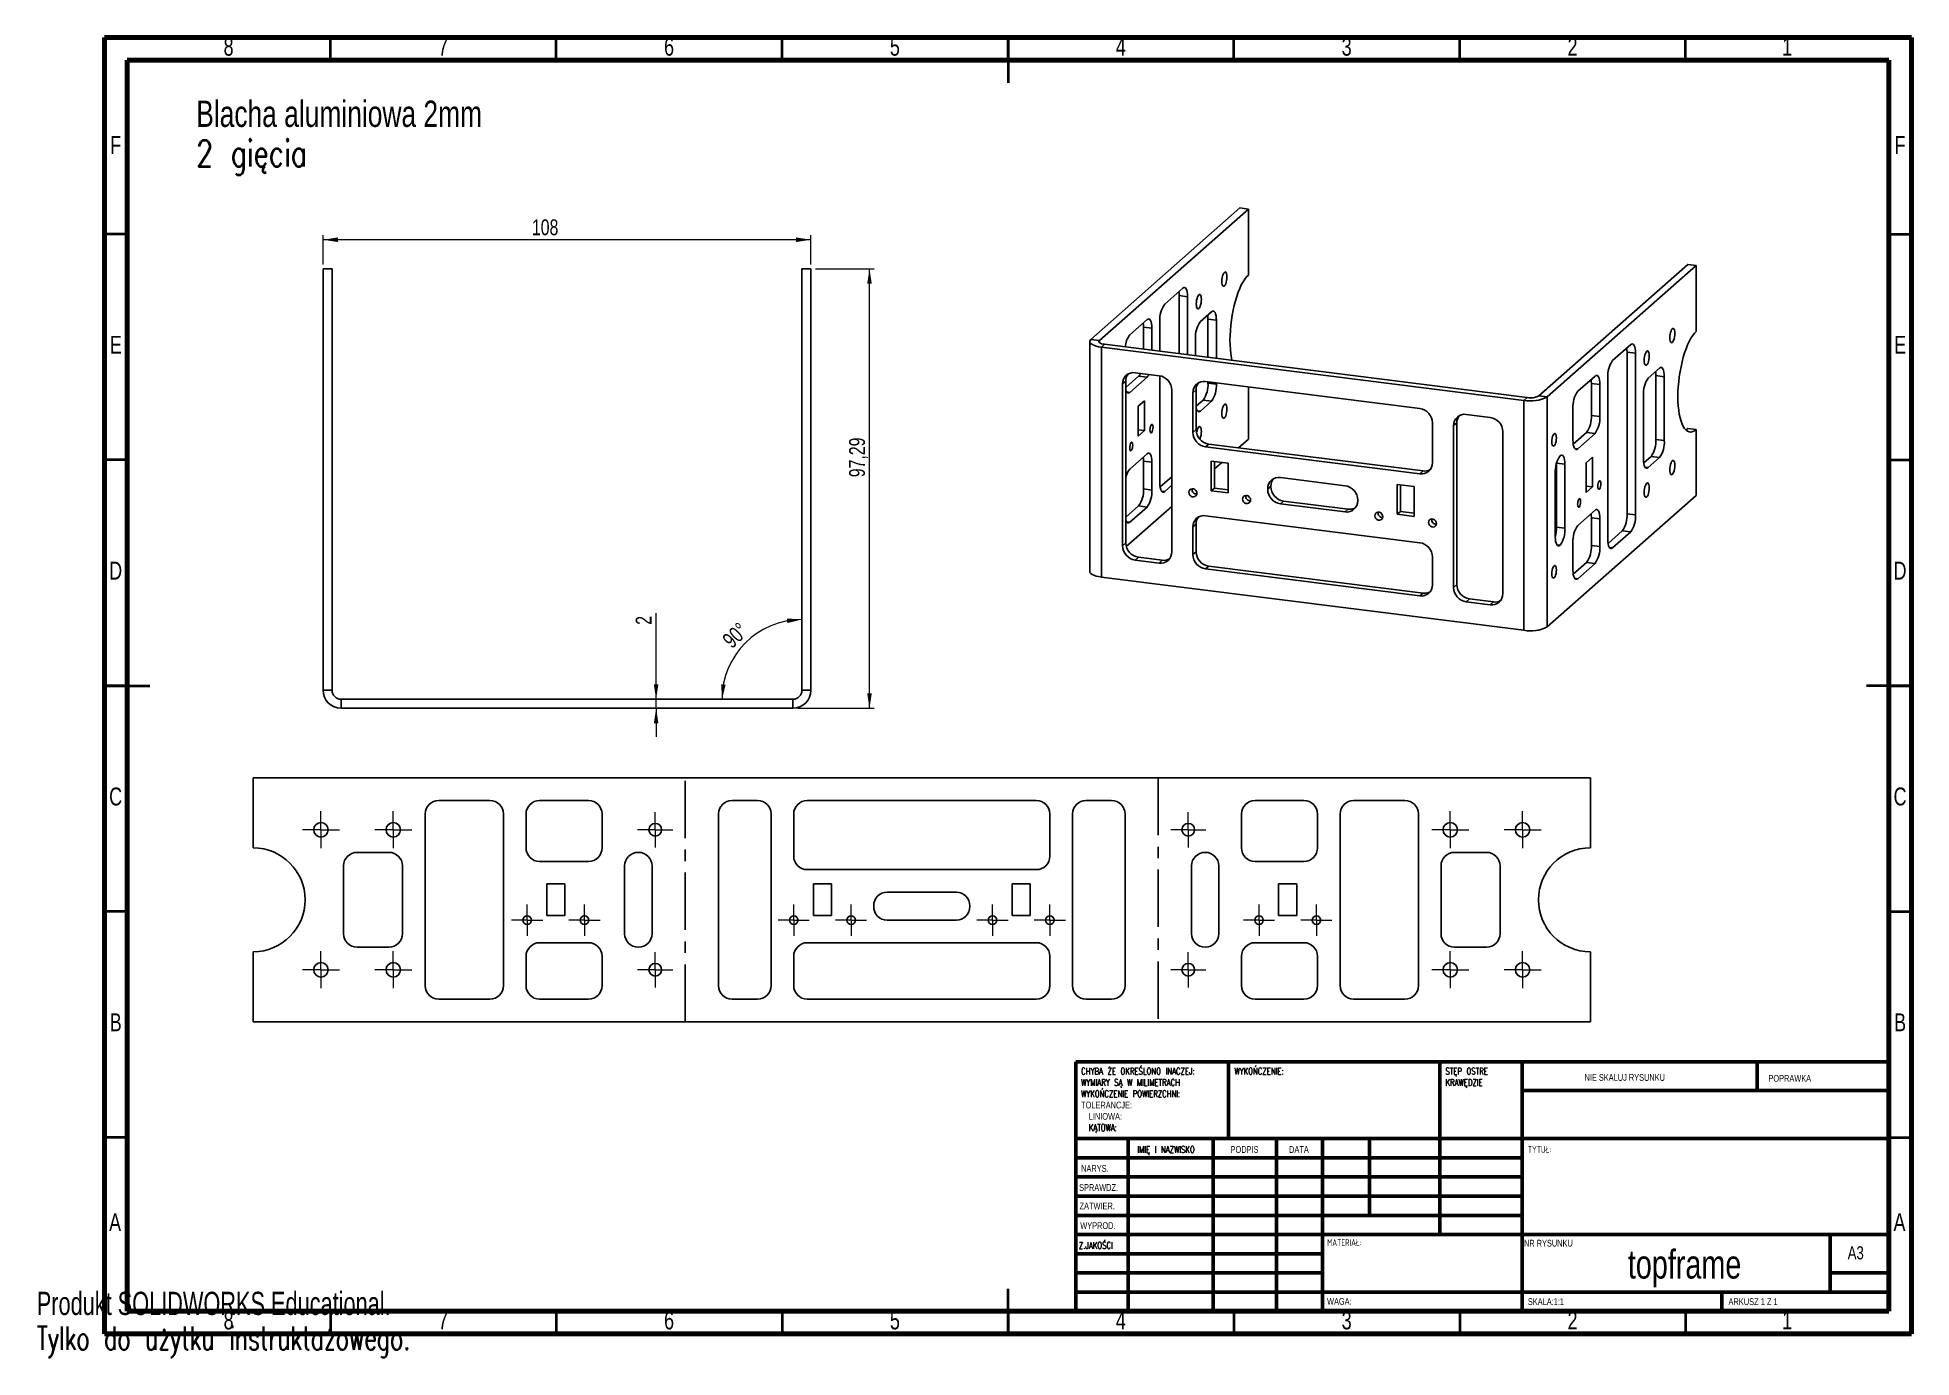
# Model space of a CAD drawing. Header units: millimetres. Extents: x 0 to 415, y 0 to 292.
import ezdxf

# ---------------------------------------------------------------- set-up
doc = ezdxf.new("R2010")
doc.units = ezdxf.units.MM
doc.linetypes.add('CENTERX2', pattern=[20.32, 12.7, -2.54, 2.54, -2.54])
doc.styles.add('SLDTEXTSTYLE0', font='TXT', dxfattribs={"width": 0.75})
doc.styles.add('SLDTEXTSTYLE1', font='TXT', dxfattribs={"width": 0.75, "bigfont": 'bigfont'})
doc.styles.add('SLDTEXTSTYLE2', font='TXT', dxfattribs={"width": 0.6875})
doc.styles.add('SLDTEXTSTYLE3', font='TXT', dxfattribs={"width": 0.7})
doc.styles.add('SLDTEXTSTYLE4', font='TXT', dxfattribs={"width": 0.7, "bigfont": 'bigfont'})
doc.dimstyles.new('SLDDIMSTYLE0', dxfattribs={"dimtxt": 3.5, "dimasz": 3.302, "dimexe": 0, "dimexo": 0.0625, "dimgap": 0.875, "dimtad": 1, "dimrnd": 1e-09, "dimzin": 12, "dimdsep": 46, "dimtxsty": 'SLDTEXTSTYLE0', "dimsah": 1, "dimcen": 0.09, "dimadec": 0, "dimazin": 3, "dimtfac": 1, "dimtofl": 0, "dimtmove": 0, "dimatfit": 3, "dimfxl": 0, "dimfrac": 2, "dimtolj": 1, "dimtzin": 12, "dimarcsym": 0})
doc.dimstyles.new('SLDDIMSTYLE1', dxfattribs={"dimtxt": 3.5, "dimasz": 3.302, "dimexe": 0, "dimexo": 0.0625, "dimgap": 0.875, "dimtad": 1, "dimdec": 4, "dimzin": 12, "dimdsep": 46, "dimtxsty": 'SLDTEXTSTYLE0', "dimsah": 1, "dimcen": 0.09, "dimazin": 3, "dimtfac": 1, "dimtofl": 0, "dimtmove": 0, "dimatfit": 3, "dimfxl": 0, "dimfrac": 2, "dimtolj": 1, "dimtzin": 12, "dimarcsym": 0})
doc.dimstyles.new('SLDDIMSTYLE2', dxfattribs={"dimtxt": 3.5, "dimasz": 3.302, "dimexe": 0, "dimexo": 0.0625, "dimgap": 0.875, "dimtad": 1, "dimrnd": 1e-09, "dimzin": 12, "dimdsep": 46, "dimtxsty": 'SLDTEXTSTYLE0', "dimsah": 1, "dimcen": 0.09, "dimadec": 0, "dimazin": 3, "dimtfac": 1, "dimtmove": 0, "dimatfit": 0, "dimfxl": 0, "dimfrac": 2, "dimtolj": 1, "dimtzin": 12, "dimarcsym": 0})

msp = doc.modelspace()

# ---------------------------------------------------------------- texts
at = {"color": 7, "linetype": 'Continuous', "lineweight": 0}
for s, insert, char_height, attachment_point, style in [('8', (42.46004, 291.97104), 3.96875, 2, 'SLDTEXTSTYLE0'), ('7', (89.96004, 291.97104), 3.96875, 2, 'SLDTEXTSTYLE0'), ('6', (139.96004, 291.97104), 3.96875, 2, 'SLDTEXTSTYLE0'), ('5', (189.96004, 291.97104), 3.96875, 2, 'SLDTEXTSTYLE0'), ('4', (239.96004, 291.97104), 3.96875, 2, 'SLDTEXTSTYLE0'), ('3', (289.96004, 291.97104), 3.96875, 2, 'SLDTEXTSTYLE0'), ('2', (339.96004, 291.97104), 3.96875, 2, 'SLDTEXTSTYLE0'), ('1', (387.46004, 291.97104), 3.96875, 2, 'SLDTEXTSTYLE0'), ('F', (17.45774, 270.22104), 3.96875, 2, 'SLDTEXTSTYLE0'), ('F', (412.45774, 270.22104), 3.96875, 2, 'SLDTEXTSTYLE0'), ('E', (17.50781, 225.97104), 3.96875, 2, 'SLDTEXTSTYLE0'), ('E', (412.50781, 225.97104), 3.96875, 2, 'SLDTEXTSTYLE0'), ('D', (17.45269, 175.97104), 3.96875, 2, 'SLDTEXTSTYLE0'), ('D', (412.45269, 175.97104), 3.96875, 2, 'SLDTEXTSTYLE0'), ('C', (17.45866, 125.97104), 3.96875, 2, 'SLDTEXTSTYLE0'), ('C', (412.45866, 125.97104), 3.96875, 2, 'SLDTEXTSTYLE0'), ('B', (17.4706, 75.97104), 3.96875, 2, 'SLDTEXTSTYLE0'), ('B', (412.4706, 75.97104), 3.96875, 2, 'SLDTEXTSTYLE0'), ('WYKOŃCZENIE:', (265.12326, 63.92097), 1.5, 1, 'SLDTEXTSTYLE1'), ('NIE SKALUJ RYSUNKU', (342.61464, 62.53299), 1.5, 1, 'SLDTEXTSTYLE0'), ('POPRAWKA', (383.32758, 62.33491), 1.5, 1, 'SLDTEXTSTYLE0'), ('IMIĘ I NAZWISKO', (243.61652, 46.57618), 1.5, 1, 'SLDTEXTSTYLE1'), ('PODPIS', (264.26793, 46.57618), 1.5, 1, 'SLDTEXTSTYLE0'), ('DATA', (277.2147, 46.57618), 1.5, 1, 'SLDTEXTSTYLE0'), ('TYTUŁ:', (330.07893, 46.57618), 1.5, 1, 'SLDTEXTSTYLE1'), ('NARYS.', (231.1818, 42.38478), 1.5, 1, 'SLDTEXTSTYLE0'), ('SPRAWDZ.', (230.73519, 38.16185), 1.5, 1, 'SLDTEXTSTYLE0'), ('ZATWIER.', (230.83891, 34.06587), 1.5, 1, 'SLDTEXTSTYLE0'), ('A', (17.33969, 31.72104), 3.96875, 2, 'SLDTEXTSTYLE0'), ('WYPROD.', (230.99001, 29.71578), 1.5, 1, 'SLDTEXTSTYLE0'), ('A', (412.33969, 31.72104), 3.96875, 2, 'SLDTEXTSTYLE0'), ('Z.JAKOŚCI', (230.66904, 25.34965), 1.5, 1, 'SLDTEXTSTYLE1'), ('MATERIAŁ:', (285.64586, 25.98606), 1.5, 1, 'SLDTEXTSTYLE1'), ('NR RYSUNKU', (329.20919, 25.84285), 1.5, 1, 'SLDTEXTSTYLE0'), ('topframe', (364.76282, 23.60691), 6.35, 2, 'SLDTEXTSTYLE0'), ('A3', (400.87116, 24.40639), 2.910417, 1, 'SLDTEXTSTYLE0'), ('WAGA:', (285.61781, 12.94931), 1.4986, 1, 'SLDTEXTSTYLE0'), ('SKALA:1:1', (330.07397, 12.90009), 1.5, 1, 'SLDTEXTSTYLE0'), ('ARKUSZ 1 Z 1', (374.47829, 12.90009), 1.5, 1, 'SLDTEXTSTYLE2'), ('8', (42.46004, 9.97104), 3.96875, 2, 'SLDTEXTSTYLE0'), ('7', (89.96004, 9.97104), 3.96875, 2, 'SLDTEXTSTYLE0'), ('6', (139.96004, 9.97104), 3.96875, 2, 'SLDTEXTSTYLE0'), ('5', (189.96004, 9.97104), 3.96875, 2, 'SLDTEXTSTYLE0'), ('4', (239.96004, 9.97104), 3.96875, 2, 'SLDTEXTSTYLE0'), ('3', (289.96004, 9.97104), 3.96875, 2, 'SLDTEXTSTYLE0'), ('2', (339.96004, 9.97104), 3.96875, 2, 'SLDTEXTSTYLE0'), ('1', (387.46004, 9.97104), 3.96875, 2, 'SLDTEXTSTYLE0')]:
    msp.add_mtext(s, dxfattribs=dict(at, insert=insert, char_height=char_height, attachment_point=attachment_point, style=style))
at = {"color": 7, "linetype": 'Continuous', "char_height": 5.1381, "attachment_point": 1}
for s, insert, style in [('Produkt SOLIDWORKS Educational.', (0, 14.33051), 'SLDTEXTSTYLE3'), ('Tylko do użytku instruktażowego.', (0, 6.62336), 'SLDTEXTSTYLE4')]:
    msp.add_mtext(s, dxfattribs=dict(at, insert=insert, style=style))

# ---------------------------------------------------------------- blocks, each defined once
blk = doc.blocks.new('SW_NOTE_0')
at = {"color": 0, "linetype": 'Continuous', "lineweight": 0, "attachment_point": 1}
for s, insert, char_height, style in [('Blacha aluminiowa 2mm', (0, 7.5), 5.8208, 'SLDTEXTSTYLE0'), ('2 gięcia', (0, -1.26), 5.821, 'SLDTEXTSTYLE1')]:
    blk.add_mtext(s, dxfattribs=dict(at, insert=insert, char_height=char_height, style=style))
blk = doc.blocks.new('SW_NOTE_1')
at = {"color": 0, "linetype": 'Continuous', "lineweight": 0, "char_height": 1.5, "attachment_point": 1}
for s, insert, style in [('CHYBA ŻE OKREŚLONO INACZEJ:', (0, 1.93), 'SLDTEXTSTYLE1'), ('WYMIARY SĄ W MILIMETRACH', (0, -0.57), 'SLDTEXTSTYLE1'), ('WYKOŃCZENIE POWIERZCHNI:', (0, -3.07), 'SLDTEXTSTYLE1'), ('TOLERANCJE:', (0, -5.57), 'SLDTEXTSTYLE0'), ('LINIOWA:', (1.69, -8.07), 'SLDTEXTSTYLE0'), ('KĄTOWA:', (1.69, -10.57), 'SLDTEXTSTYLE1')]:
    blk.add_mtext(s, dxfattribs=dict(at, insert=insert, style=style))
blk = doc.blocks.new('SW_NOTE_2')
at = {"color": 0, "linetype": 'Continuous', "lineweight": 0, "char_height": 1.5, "attachment_point": 1, "style": 'SLDTEXTSTYLE1'}
for s, insert in [('STĘP OSTRE', (0, 1.93)), ('KRAWĘDZIE', (0, -0.57))]:
    blk.add_mtext(s, dxfattribs=dict(at, insert=insert))
blk = doc.blocks.new('SW_CENTERMARKSYMBOL_0')
at = {"color": 0, "linetype": 'Continuous', "lineweight": 0}
for p, q in [((-2.5, 0), (-3.45, 0)), ((0, 0), (-2.5, 0)), ((0, 2.5), (0, 3.45)), ((0, 0), (0, 2.5)), ((0, 0), (0, -2.5)), ((0, 0), (2.5, 0)), ((2.5, 0), (3.45, 0)), ((0, -2.5), (0, -3.45))]:
    blk.add_line(p, q, dxfattribs=at)
blk = doc.blocks.new('SW_CENTERMARKSYMBOL_1')
at = {"color": 0, "linetype": 'Continuous', "lineweight": 0}
for p, q in [((-2.5, 0), (-3.45, 0)), ((0, 0), (-2.5, 0)), ((0, 2.5), (0, 3.45)), ((0, 0), (0, 2.5)), ((0, 0), (0, -2.5)), ((0, 0), (2.5, 0)), ((2.5, 0), (3.45, 0)), ((0, -2.5), (0, -3.45))]:
    blk.add_line(p, q, dxfattribs=at)
blk = doc.blocks.new('SW_CENTERMARKSYMBOL_2')
at = {"color": 0, "linetype": 'Continuous', "lineweight": 0}
for p, q in [((-2.5, 0), (-3.45, 0)), ((0, 0), (-2.5, 0)), ((0, 2.5), (0, 3.45)), ((0, 0), (0, 2.5)), ((0, 0), (0, -2.5)), ((0, 0), (2.5, 0)), ((2.5, 0), (3.45, 0)), ((0, -2.5), (0, -3.45))]:
    blk.add_line(p, q, dxfattribs=at)
blk = doc.blocks.new('SW_CENTERMARKSYMBOL_3')
at = {"color": 0, "linetype": 'Continuous', "lineweight": 0}
for p, q in [((-2.5, 0), (-3.45, 0)), ((0, 0), (-2.5, 0)), ((0, 2.5), (0, 3.45)), ((0, 0), (0, 2.5)), ((0, 0), (0, -2.5)), ((0, 0), (2.5, 0)), ((2.5, 0), (3.45, 0)), ((0, -2.5), (0, -3.45))]:
    blk.add_line(p, q, dxfattribs=at)
blk = doc.blocks.new('SW_CENTERMARKSYMBOL_4')
at = {"color": 0, "linetype": 'Continuous', "lineweight": 0}
for p, q in [((-2.5, 0), (-3.9, 0)), ((0, 0), (-2.5, 0)), ((0, 2.5), (0, 3.9)), ((0, 0), (0, 2.5)), ((0, 0), (0, -2.5)), ((0, 0), (2.5, 0)), ((2.5, 0), (3.9, 0)), ((0, -2.5), (0, -3.9))]:
    blk.add_line(p, q, dxfattribs=at)
blk = doc.blocks.new('SW_CENTERMARKSYMBOL_5')
at = {"color": 0, "linetype": 'Continuous', "lineweight": 0}
for p, q in [((-2.5, 0), (-3.45, 0)), ((0, 0), (-2.5, 0)), ((0, 2.5), (0, 3.45)), ((0, 0), (0, 2.5)), ((0, 0), (0, -2.5)), ((0, 0), (2.5, 0)), ((2.5, 0), (3.45, 0)), ((0, -2.5), (0, -3.45))]:
    blk.add_line(p, q, dxfattribs=at)
blk = doc.blocks.new('SW_CENTERMARKSYMBOL_6')
at = {"color": 0, "linetype": 'Continuous', "lineweight": 0}
for p, q in [((-2.5, 0), (-4.1, 0)), ((0, 0), (-2.5, 0)), ((0, 2.5), (0, 4.1)), ((0, 0), (0, 2.5)), ((0, 0), (0, -2.5)), ((0, 0), (2.5, 0)), ((2.5, 0), (4.1, 0)), ((0, -2.5), (0, -4.1))]:
    blk.add_line(p, q, dxfattribs=at)
blk = doc.blocks.new('SW_CENTERMARKSYMBOL_7')
at = {"color": 0, "linetype": 'Continuous', "lineweight": 0}
for p, q in [((-2.5, 0), (-4.1, 0)), ((0, 0), (-2.5, 0)), ((0, 2.5), (0, 4.1)), ((0, 0), (0, 2.5)), ((0, 0), (0, -2.5)), ((0, 0), (2.5, 0)), ((2.5, 0), (4.1, 0)), ((0, -2.5), (0, -4.1))]:
    blk.add_line(p, q, dxfattribs=at)
blk = doc.blocks.new('SW_CENTERMARKSYMBOL_8')
at = {"color": 0, "linetype": 'Continuous', "lineweight": 0}
for p, q in [((-2.5, 0), (-4.1, 0)), ((0, 0), (-2.5, 0)), ((0, 2.5), (0, 4.1)), ((0, 0), (0, 2.5)), ((0, 0), (0, -2.5)), ((0, 0), (2.5, 0)), ((2.5, 0), (4.1, 0)), ((0, -2.5), (0, -4.1))]:
    blk.add_line(p, q, dxfattribs=at)
blk = doc.blocks.new('SW_CENTERMARKSYMBOL_9')
at = {"color": 0, "linetype": 'Continuous', "lineweight": 0}
for p, q in [((-2.5, 0), (-4.1, 0)), ((0, 0), (-2.5, 0)), ((0, 2.5), (0, 4.1)), ((0, 0), (0, 2.5)), ((0, 0), (0, -2.5)), ((0, 0), (2.5, 0)), ((2.5, 0), (4.1, 0)), ((0, -2.5), (0, -4.1))]:
    blk.add_line(p, q, dxfattribs=at)
blk = doc.blocks.new('SW_CENTERMARKSYMBOL_10')
at = {"color": 0, "linetype": 'Continuous', "lineweight": 0}
for p, q in [((-2.5, 0), (-3.45, 0)), ((0, 0), (-2.5, 0)), ((0, 2.5), (0, 3.45)), ((0, 0), (0, 2.5)), ((0, 0), (0, -2.5)), ((0, 0), (2.5, 0)), ((2.5, 0), (3.45, 0)), ((0, -2.5), (0, -3.45))]:
    blk.add_line(p, q, dxfattribs=at)
blk = doc.blocks.new('SW_CENTERMARKSYMBOL_11')
at = {"color": 0, "linetype": 'Continuous', "lineweight": 0}
for p, q in [((-2.5, 0), (-3.9, 0)), ((0, 0), (-2.5, 0)), ((0, 2.5), (0, 3.9)), ((0, 0), (0, 2.5)), ((0, 0), (0, -2.5)), ((0, 0), (2.5, 0)), ((2.5, 0), (3.9, 0)), ((0, -2.5), (0, -3.9))]:
    blk.add_line(p, q, dxfattribs=at)
blk = doc.blocks.new('SW_CENTERMARKSYMBOL_12')
at = {"color": 0, "linetype": 'Continuous', "lineweight": 0}
for p, q in [((-2.5, 0), (-3.45, 0)), ((0, 0), (-2.5, 0)), ((0, 2.5), (0, 3.45)), ((0, 0), (0, 2.5)), ((0, 0), (0, -2.5)), ((0, 0), (2.5, 0)), ((2.5, 0), (3.45, 0)), ((0, -2.5), (0, -3.45))]:
    blk.add_line(p, q, dxfattribs=at)
blk = doc.blocks.new('SW_CENTERMARKSYMBOL_13')
at = {"color": 0, "linetype": 'Continuous', "lineweight": 0}
for p, q in [((-2.5, 0), (-4.1, 0)), ((0, 0), (-2.5, 0)), ((0, 2.5), (0, 4.1)), ((0, 0), (0, 2.5)), ((0, 0), (0, -2.5)), ((0, 0), (2.5, 0)), ((2.5, 0), (4.1, 0)), ((0, -2.5), (0, -4.1))]:
    blk.add_line(p, q, dxfattribs=at)
blk = doc.blocks.new('SW_CENTERMARKSYMBOL_14')
at = {"color": 0, "linetype": 'Continuous', "lineweight": 0}
for p, q in [((-2.5, 0), (-4.1, 0)), ((0, 0), (-2.5, 0)), ((0, 2.5), (0, 4.1)), ((0, 0), (0, 2.5)), ((0, 0), (0, -2.5)), ((0, 0), (2.5, 0)), ((2.5, 0), (4.1, 0)), ((0, -2.5), (0, -4.1))]:
    blk.add_line(p, q, dxfattribs=at)
blk = doc.blocks.new('SW_CENTERMARKSYMBOL_15')
at = {"color": 0, "linetype": 'Continuous', "lineweight": 0}
for p, q in [((-2.5, 0), (-3.9, 0)), ((0, 0), (-2.5, 0)), ((0, 2.5), (0, 3.9)), ((0, 0), (0, 2.5)), ((0, 0), (0, -2.5)), ((0, 0), (2.5, 0)), ((2.5, 0), (3.9, 0)), ((0, -2.5), (0, -3.9))]:
    blk.add_line(p, q, dxfattribs=at)
blk = doc.blocks.new('SW_CENTERMARKSYMBOL_16')
at = {"color": 0, "linetype": 'Continuous', "lineweight": 0}
for p, q in [((-2.5, 0), (-4.1, 0)), ((0, 0), (-2.5, 0)), ((0, 2.5), (0, 4.1)), ((0, 0), (0, 2.5)), ((0, 0), (0, -2.5)), ((0, 0), (2.5, 0)), ((2.5, 0), (4.1, 0)), ((0, -2.5), (0, -4.1))]:
    blk.add_line(p, q, dxfattribs=at)
blk = doc.blocks.new('SW_CENTERMARKSYMBOL_17')
at = {"color": 0, "linetype": 'Continuous', "lineweight": 0}
for p, q in [((-2.5, 0), (-4.1, 0)), ((0, 0), (-2.5, 0)), ((0, 2.5), (0, 4.1)), ((0, 0), (0, 2.5)), ((0, 0), (0, -2.5)), ((0, 0), (2.5, 0)), ((2.5, 0), (4.1, 0)), ((0, -2.5), (0, -4.1))]:
    blk.add_line(p, q, dxfattribs=at)
blk = doc.blocks.new('SW_CENTERMARKSYMBOL_18')
at = {"color": 0, "linetype": 'Continuous', "lineweight": 0}
for p, q in [((-2.5, 0), (-3.45, 0)), ((0, 0), (-2.5, 0)), ((0, 2.5), (0, 3.45)), ((0, 0), (0, 2.5)), ((0, 0), (0, -2.5)), ((0, 0), (2.5, 0)), ((2.5, 0), (3.45, 0)), ((0, -2.5), (0, -3.45))]:
    blk.add_line(p, q, dxfattribs=at)
blk = doc.blocks.new('SW_CENTERMARKSYMBOL_19')
at = {"color": 0, "linetype": 'Continuous', "lineweight": 0}
for p, q in [((-2.5, 0), (-3.9, 0)), ((0, 0), (-2.5, 0)), ((0, 2.5), (0, 3.9)), ((0, 0), (0, 2.5)), ((0, 0), (0, -2.5)), ((0, 0), (2.5, 0)), ((2.5, 0), (3.9, 0)), ((0, -2.5), (0, -3.9))]:
    blk.add_line(p, q, dxfattribs=at)
blk = doc.blocks.new('_D')
at = {"color": 7, "linetype": 'Continuous', "lineweight": 18}
for p, q in [((172.37, 240.79), (185.33, 240.79)), ((184.33, 143.51), (184.33, 240.79)), ((168.37, 143.51), (185.33, 143.51))]:
    blk.add_line(p, q, dxfattribs=at)
for points in [[(184.33, 240.79), (183.82, 237.49), (184.84, 237.49)], [(184.33, 143.51), (184.84, 146.81), (183.82, 146.81)]]:
    blk.add_solid(points, dxfattribs=at)
at = {"color": 7, "linetype": 'Continuous', "lineweight": 18, "insert": (179.82, 194.67), "char_height": 3.5, "attachment_point": 1, "rotation": 90, "style": 'SLDTEXTSTYLE0'}
blk.add_mtext('97,29', dxfattribs=at)
blk = doc.blocks.new('_D_1')
at = {"color": 7, "linetype": 'Continuous', "lineweight": 18}
for p, q in [((63.37, 241.79), (63.37, 248.25)), ((171.37, 247.25), (63.37, 247.25)), ((171.37, 241.79), (171.37, 248.25))]:
    blk.add_line(p, q, dxfattribs=at)
for points in [[(63.37, 247.25), (66.67, 246.74), (66.67, 247.76)], [(171.37, 247.25), (168.07, 247.76), (168.07, 246.74)]]:
    blk.add_solid(points, dxfattribs=at)
at = {"color": 7, "linetype": 'Continuous', "lineweight": 18, "insert": (109.6, 251.76), "char_height": 3.5, "attachment_point": 1, "style": 'SLDTEXTSTYLE0'}
blk.add_mtext('108', dxfattribs=at)
blk = doc.blocks.new('_D_2')
at = {"color": 7, "linetype": 'Continuous', "lineweight": 18}
blk.add_arc((169.37, 145.51), 17.68, 90, 180, dxfattribs=at)
for points in [[(169.37, 163.19), (166.04, 163.39), (166.13, 162.38)], [(151.69, 145.51), (152.5, 148.75), (151.49, 148.84)]]:
    blk.add_solid(points, dxfattribs=at)
at = {"color": 7, "linetype": 'Continuous', "lineweight": 18, "insert": (151.47, 159.09), "char_height": 3.5, "attachment_point": 1, "rotation": 43.7917, "style": 'SLDTEXTSTYLE0'}
blk.add_mtext('90°', dxfattribs=at)
blk = doc.blocks.new('_D_3')
at = {"color": 7, "linetype": 'Continuous', "lineweight": 18}
for p, q in [((137.1, 145.51), (137.1, 164.57)), ((137.1, 143.51), (137.1, 145.51)), ((137.1, 143.51), (137.1, 137.16))]:
    blk.add_line(p, q, dxfattribs=at)
for points in [[(137.1, 145.51), (137.6, 148.81), (136.59, 148.81)], [(137.1, 143.51), (136.59, 140.2), (137.6, 140.2)]]:
    blk.add_solid(points, dxfattribs=at)
at = {"color": 7, "linetype": 'Continuous', "lineweight": 18, "insert": (132.58, 161.99), "char_height": 3.5, "attachment_point": 1, "rotation": 90, "style": 'SLDTEXTSTYLE0'}
blk.add_mtext('2', dxfattribs=at)

# ---------------------------------------------------------------- dimensions: what is measured, and where the dimension line sits
at = {"color": 7, "linetype": 'Continuous', "lineweight": 18}
for base, p1, p2, angle, dimstyle, picture, middle in [((63.36998, 247.25005), (171.36998, 240.79446), (63.36998, 240.79446), 0, 'SLDDIMSTYLE0', '_D_1', (113.4796, 247.25005)), ((184.33068, 240.79446), (167.36998, 143.50685), (171.36998, 240.79446), 90, 'SLDDIMSTYLE0', '_D', (184.33068, 200.49311)), ((137.09663, 145.50685), (167.36998, 143.50685), (167.36998, 145.50685), 90, 'SLDDIMSTYLE2', '_D_3', (137.09663, 163.2784))]:
    dim = msp.add_linear_dim(base=base, p1=p1, p2=p2, angle=angle, dimstyle=dimstyle, dxfattribs=at)
    dim.commit()
    dim.dimension.update_dxf_attribs({"geometry": picture, "text_midpoint": middle, "dimtype": 160})
dim = msp.add_angular_dim_2l(base=(156.86893, 158.0079), line1=((67.36998, 145.50685), (167.36998, 145.50685)), line2=((169.36998, 147.50685), (169.36998, 240.79446)), dimstyle='SLDDIMSTYLE1', dxfattribs=at)
dim.commit()
dim.dimension.update_dxf_attribs({"geometry": '_D_2', "text_midpoint": (157.13532, 158.26873), "dimtype": 162})

# ---------------------------------------------------------------- linework, layer by layer
at = {"color": 7, "linetype": 'Continuous', "lineweight": 70}
for p, q in [((15, 5), (15, 292)), ((15, 292), (415, 292)), ((415, 292), (415, 5)), ((20, 10), (20, 287)), ((20, 287), (410, 287)), ((410, 287), (410, 10)), ((410, 10), (20, 10)), ((415, 5), (15, 5))]:
    msp.add_line(p, q, dxfattribs=at)
at = {"color": 7, "linetype": 'Continuous', "lineweight": 35}
for p, q in [((65, 287), (65, 292)), ((115, 287), (115, 292)), ((165, 287), (165, 292)), ((215, 292), (215, 282)), ((215, 287), (215, 292)), ((265, 287), (265, 292)), ((315, 287), (315, 292)), ((365, 287), (365, 292)), ((20, 248.5), (15, 248.5)), ((410, 248.5), (415, 248.5)), ((20, 198.5), (15, 198.5)), ((410, 198.5), (415, 198.5)), ((15, 148.5), (25, 148.5)), ((20, 148.5), (15, 148.5)), ((415, 148.5), (405, 148.5)), ((410, 148.5), (415, 148.5)), ((20, 98.5), (15, 98.5)), ((410, 98.5), (415, 98.5)), ((20, 48.5), (15, 48.5)), ((410, 48.5), (415, 48.5)), ((215, 5), (215, 15)), ((65, 10), (65, 5)), ((115, 10), (115, 5)), ((165, 10), (165, 5)), ((215, 10), (215, 5)), ((265, 10), (265, 5)), ((315, 10), (315, 5)), ((365, 10), (365, 5))]:
    msp.add_line(p, q, dxfattribs=at)
at = {"color": 7, "linetype": 'Continuous', "lineweight": 25}
for p, q in [((233.34561, 225.18983), (266.32776, 254.27736)), ((235.21644, 224.95413), (268.19859, 254.04165)), ((268.19859, 254.04165), (266.32776, 254.27736)), ((268.19859, 254.04165), (268.19859, 239.42811)), ((65.36998, 240.79446), (63.36998, 240.79446)), ((63.36998, 147.50685), (63.36998, 240.79446)), ((65.36998, 147.50685), (65.36998, 240.79446)), ((169.36998, 240.79446), (171.36998, 240.79446)), ((169.36998, 240.79446), (169.36998, 147.50685)), ((171.36998, 240.79446), (171.36998, 147.50685)), ((365.48168, 241.78514), (332.49953, 212.69761)), ((367.35251, 241.54944), (334.37036, 212.46191)), ((365.48168, 241.78514), (367.35251, 241.54944)), ((367.35251, 226.93589), (367.35251, 241.54944)), ((249.67381, 232.99029), (253.68103, 236.52433)), ((254.74169, 234.63131), (252.87086, 234.86702)), ((252.87086, 234.86702), (252.87086, 222.01719)), ((254.74169, 234.63131), (254.74169, 221.78148)), ((241.95627, 226.18406), (245.78472, 229.56044)), ((248.61315, 222.55361), (248.61315, 229.22645)), ((257.57012, 229.11188), (260.06686, 231.3138)), ((261.12752, 229.42078), (259.25669, 229.65649)), ((259.25669, 229.65649), (259.25669, 221.21265)), ((261.12752, 229.42078), (261.12752, 220.97695)), ((233.08727, 224.71843), (233.08727, 173.80674)), ((233.34561, 225.18983), (235.21644, 224.95413)), ((235.21644, 224.48273), (235.21644, 224.95413)), ((235.67305, 223.47121), (236.38016, 224.09482)), ((329.92159, 212.30971), (236.38016, 224.09482)), ((246.84538, 227.66743), (244.97456, 227.90313)), ((244.97456, 227.90313), (244.97456, 223.01203)), ((246.84538, 227.66743), (246.84538, 222.77633)), ((256.50946, 221.55877), (256.50946, 225.34803)), ((348.82773, 220.49807), (352.83495, 224.03211)), ((235.67305, 172.55952), (235.67305, 223.47121)), ((329.21449, 211.6861), (235.67305, 223.47121)), ((353.89561, 222.13909), (352.02478, 222.3748)), ((352.02478, 186.54805), (352.02478, 222.3748)), ((353.89561, 222.13909), (353.89561, 186.31235)), ((241.05723, 215.96309), (240.35013, 215.33948)), ((243.9139, 217.06822), (241.05723, 214.54888)), ((241.05723, 215.96309), (241.05723, 180.13635)), ((245.78472, 216.83252), (241.95627, 213.45614)), ((248.44146, 217.1485), (243.15637, 217.81436)), ((245.78472, 216.83252), (243.9139, 217.06822)), ((248.61315, 193.39971), (248.61315, 217.12157)), ((306.15652, 209.87708), (258.73102, 215.85213)), ((259.25669, 215.78591), (259.25669, 215.51435)), ((341.11019, 213.69184), (344.93864, 217.06822)), ((347.76707, 180.90749), (347.76707, 216.73423)), ((356.72404, 216.61966), (359.22078, 218.82158)), ((360.28144, 216.92856), (358.41061, 217.16427)), ((358.41061, 203.02213), (358.41061, 217.16427)), ((360.28144, 216.92856), (360.28144, 202.78643)), ((240.35013, 215.33948), (240.35013, 179.51274)), ((241.95627, 213.45614), (241.25471, 213.54452)), ((243.80341, 210.37111), (245.21762, 211.61833)), ((245.21762, 211.61833), (245.21762, 205.01867)), ((251.2477, 178.13977), (251.2477, 213.96652)), ((256.63188, 214.00087), (255.92477, 213.37726)), ((255.92477, 213.37726), (255.92477, 204.58339)), ((256.63188, 214.00087), (256.63188, 205.207)), ((258.19603, 211.75051), (256.63188, 210.37106)), ((260.06686, 211.51481), (258.19603, 211.75051)), ((261.12752, 215.27865), (259.25669, 215.51435)), ((261.12752, 215.5502), (261.12752, 215.27865)), ((268.19859, 214.65933), (268.19859, 203.12997)), ((329.92159, 212.30971), (329.21449, 211.6861)), ((329.21449, 211.6861), (329.21449, 160.77441)), ((332.49953, 212.69761), (334.37036, 212.46191)), ((334.37036, 212.46191), (334.37036, 161.55022)), ((345.99931, 215.17521), (344.12848, 215.41091)), ((344.12848, 208.33984), (344.12848, 215.41091)), ((345.99931, 215.17521), (345.99931, 208.10414)), ((355.66338, 198.71368), (355.66338, 212.85581)), ((243.80341, 203.77145), (243.80341, 210.37111)), ((257.57012, 209.31289), (256.86856, 209.40127)), ((260.06686, 211.51481), (257.57012, 209.31289)), ((321.73117, 207.91486), (316.44608, 208.58072)), ((340.04953, 202.85693), (340.04953, 209.928)), ((345.99931, 208.10414), (344.12848, 208.33984)), ((245.21762, 205.01867), (243.80341, 205.19684)), ((245.21762, 205.01867), (243.80341, 203.77145)), ((256.63188, 205.207), (255.92477, 204.58339)), ((308.96277, 197.90123), (308.96277, 206.6951)), ((314.34695, 206.72946), (313.63984, 206.10585)), ((313.63984, 206.10585), (313.63984, 170.2791)), ((314.34695, 206.72946), (314.34695, 170.90271)), ((324.53742, 168.90614), (324.53742, 204.73288)), ((340.11019, 201.96762), (343.06782, 204.576)), ((344.93864, 204.3403), (341.11019, 200.96392)), ((344.93864, 204.3403), (343.06782, 204.576)), ((365.48168, 205.48699), (367.35251, 205.25129)), ((367.35251, 190.63775), (367.35251, 205.25129)), ((241.95627, 196.48557), (245.78472, 199.86195)), ((259.43812, 202.02502), (258.73102, 201.40141)), ((258.73102, 201.40141), (306.15652, 195.42636)), ((259.43812, 202.02502), (306.86363, 196.04997)), ((268.19859, 203.12997), (266.00725, 201.19739)), ((337.19879, 199.4), (337.2211, 199.41968)), ((341.11019, 200.96392), (340.40863, 201.0523)), ((344.37154, 199.12611), (342.95733, 197.87889)), ((344.37154, 192.52645), (344.37154, 199.12611)), ((355.72404, 197.82437), (357.34995, 199.25829)), ((359.22078, 199.02259), (357.34995, 199.25829)), ((360.28144, 202.78643), (358.41061, 203.02213)), ((246.84538, 197.96894), (244.97456, 198.20464)), ((244.97456, 198.20464), (244.97456, 192.07638)), ((246.84538, 197.96894), (246.84538, 191.84068)), ((263.73548, 197.77966), (259.99383, 198.25107)), ((259.99383, 198.25107), (259.99383, 191.65141)), ((260.70093, 198.16198), (260.70093, 192.27501)), ((262.33236, 197.95644), (260.70093, 196.51766)), ((263.73548, 191.18), (263.73548, 197.77966)), ((306.86363, 196.04997), (306.15652, 195.42636)), ((336.13813, 181.49402), (336.13813, 195.63616)), ((338.28176, 197.52667), (336.41093, 197.76237)), ((336.41093, 183.62024), (336.41093, 197.76237)), ((338.28176, 197.52667), (338.28176, 183.38453)), ((342.95733, 197.87889), (342.95733, 191.27923)), ((356.72404, 196.82067), (356.02248, 196.90905)), ((359.22078, 199.02259), (356.72404, 196.82067)), ((246.84538, 191.84068), (244.97456, 192.07638)), ((251.2477, 194.78035), (248.67381, 192.51039)), ((249.67381, 191.50669), (248.97225, 191.59508)), ((251.2477, 192.89473), (249.67381, 191.50669)), ((260.70093, 192.27501), (259.99383, 191.65141)), ((259.99383, 191.65141), (263.73548, 191.18)), ((260.70093, 192.27501), (263.73548, 191.8927)), ((273.18871, 192.75014), (272.48161, 192.12653)), ((273.18871, 192.58732), (272.48161, 191.96371)), ((272.48161, 192.12653), (272.48161, 191.96371)), ((273.18871, 192.75014), (273.18871, 192.58732)), ((289.59969, 192.79828), (275.28785, 194.6014)), ((304.89371, 192.59421), (301.15206, 193.06562)), ((301.15206, 193.06562), (301.15206, 186.46596)), ((301.85916, 192.97653), (301.85916, 187.08956)), ((304.89371, 185.99455), (304.89371, 192.59421)), ((342.95733, 192.70462), (344.37154, 192.52645)), ((342.95733, 191.27923), (344.37154, 192.52645)), ((243.9139, 188.31254), (241.05723, 185.7932)), ((251.2477, 188.18069), (241.17806, 179.3001)), ((245.78472, 188.07684), (241.95627, 184.70046)), ((245.78472, 188.07684), (243.9139, 188.31254)), ((275.99496, 189.40534), (275.28785, 188.78173)), ((275.28785, 188.78173), (289.59969, 186.97861)), ((275.99496, 189.40534), (290.3068, 187.60222)), ((290.3068, 187.60222), (289.59969, 186.97861)), ((292.40593, 189.45348), (292.40593, 189.6163)), ((301.85916, 187.08956), (301.15206, 186.46596)), ((301.85916, 187.08956), (304.89371, 186.70725)), ((334.37036, 161.55022), (367.35251, 190.63775)), ((341.11019, 183.99335), (344.93864, 187.36973)), ((241.95627, 184.70046), (241.25471, 184.78885)), ((256.63188, 184.30239), (255.92477, 183.67878)), ((255.92477, 183.67878), (255.92477, 177.55052)), ((256.63188, 184.30239), (256.63188, 178.17413)), ((306.15652, 180.1786), (258.73102, 186.15365)), ((301.15206, 186.46596), (304.89371, 185.99455)), ((338.28176, 183.38453), (336.41093, 183.62024)), ((345.99931, 185.47672), (344.12848, 185.71242)), ((344.12848, 179.58416), (344.12848, 185.71242)), ((345.99931, 185.47672), (345.99931, 179.34846)), ((347.82773, 180.01817), (350.96412, 182.78421)), ((352.83495, 182.54851), (348.82773, 179.01447)), ((352.83495, 182.54851), (350.96412, 182.78421)), ((353.89561, 186.31235), (352.02478, 186.54805)), ((241.05723, 180.13635), (240.35013, 179.51274)), ((337.2211, 179.62069), (336.48108, 179.71393)), ((337.19879, 179.60101), (336.49723, 179.6894)), ((337.2211, 179.62069), (337.19879, 179.60101)), ((340.04953, 174.10125), (340.04953, 180.22951)), ((345.99931, 179.34846), (344.12848, 179.58416)), ((348.82773, 179.01447), (348.12617, 179.10286)), ((243.86347, 176.95437), (243.15637, 176.33076)), ((243.15637, 176.33076), (248.44146, 175.6649)), ((243.86347, 176.95437), (249.14857, 176.28851)), ((249.14857, 176.28851), (248.44146, 175.6649)), ((256.63188, 178.17413), (255.92477, 177.55052)), ((259.43812, 174.99215), (258.73102, 174.36854)), ((258.73102, 174.36854), (306.15652, 168.39348)), ((259.43812, 174.99215), (306.86363, 169.01709)), ((308.96277, 170.86836), (308.96277, 176.99662)), ((340.11019, 173.21194), (343.06782, 175.82032)), ((344.93864, 175.58462), (341.11019, 172.20824)), ((344.93864, 175.58462), (343.06782, 175.82032)), ((235.67305, 172.55952), (329.21449, 160.77441)), ((314.34695, 170.90271), (313.63984, 170.2791)), ((341.11019, 172.20824), (340.40863, 172.29663)), ((306.86363, 169.01709), (306.15652, 168.39348)), ((317.15319, 167.72073), (316.44608, 167.09712)), ((316.44608, 167.09712), (321.73117, 166.43126)), ((317.15319, 167.72073), (322.43828, 167.05487)), ((322.43828, 167.05487), (321.73117, 166.43126)), ((63.36998, 147.50685), (65.36998, 147.50685)), ((67.36998, 143.50685), (67.36998, 145.50685)), ((167.36998, 145.50685), (67.36998, 145.50685)), ((167.36998, 145.50685), (167.36998, 143.50685)), ((169.36998, 147.50685), (171.36998, 147.50685)), ((167.36998, 143.50685), (67.36998, 143.50685)), ((47.90629, 128.11427), (47.90629, 112.61427)), ((343.90629, 128.11427), (47.90629, 128.11427)), ((343.90629, 112.61427), (343.90629, 128.11427)), ((100.30228, 123.11427), (88.96815, 123.11427)), ((122.13078, 123.11427), (111.30228, 123.11427)), ((159.55629, 123.11427), (153.90629, 123.11427)), ((221.25629, 123.11427), (170.55629, 123.11427)), ((237.90629, 123.11427), (232.25629, 123.11427)), ((269.6818, 123.11427), (280.51031, 123.11427)), ((291.51031, 123.11427), (302.84444, 123.11427)), ((85.96815, 120.11427), (85.96815, 82.11427)), ((103.30228, 82.11427), (103.30228, 120.11427)), ((108.30228, 120.11427), (108.30228, 112.61427)), ((125.13078, 112.61427), (125.13078, 120.11427)), ((150.90629, 120.11427), (150.90629, 82.11427)), ((162.55629, 82.11427), (162.55629, 120.11427)), ((167.55629, 120.11427), (167.55629, 110.78696)), ((224.25629, 110.78696), (224.25629, 120.11427)), ((229.25629, 120.11427), (229.25629, 82.11427)), ((240.90629, 82.11427), (240.90629, 120.11427)), ((266.6818, 112.61427), (266.6818, 120.11427)), ((283.51031, 120.11427), (283.51031, 112.61427)), ((288.51031, 82.11427), (288.51031, 120.11427)), ((305.84444, 120.11427), (305.84444, 82.11427)), ((67.90629, 108.61427), (67.90629, 93.61427)), ((77.96815, 111.61427), (70.90629, 111.61427)), ((80.96815, 93.61427), (80.96815, 108.61427)), ((111.30228, 109.61427), (122.13078, 109.61427)), ((130.13078, 108.61427), (130.13078, 93.61427)), ((133.1939, 111.61427), (133.13078, 111.61427)), ((136.1939, 93.61427), (136.1939, 108.61427)), ((255.61868, 93.61427), (255.61868, 108.61427)), ((258.61868, 111.61427), (258.6818, 111.61427)), ((261.6818, 108.61427), (261.6818, 93.61427)), ((280.51031, 109.61427), (269.6818, 109.61427)), ((310.84444, 93.61427), (310.84444, 108.61427)), ((313.84444, 111.61427), (320.90629, 111.61427)), ((323.90629, 108.61427), (323.90629, 93.61427)), ((116.90629, 104.61427), (112.90629, 104.61427)), ((112.90629, 104.61427), (112.90629, 97.61427)), ((116.90629, 97.61427), (116.90629, 104.61427)), ((170.55629, 107.78696), (221.25629, 107.78696)), ((175.90629, 104.61427), (171.90629, 104.61427)), ((171.90629, 104.61427), (171.90629, 97.61427)), ((175.90629, 97.61427), (175.90629, 104.61427)), ((219.90629, 104.61427), (215.90629, 104.61427)), ((215.90629, 104.61427), (215.90629, 97.61427)), ((219.90629, 97.61427), (219.90629, 104.61427)), ((278.90629, 104.61427), (274.90629, 104.61427)), ((274.90629, 104.61427), (274.90629, 97.61427)), ((278.90629, 97.61427), (278.90629, 104.61427)), ((185.25629, 99.78696), (185.25629, 99.61427)), ((203.55629, 102.78696), (188.25629, 102.78696)), ((206.55629, 99.61427), (206.55629, 99.78696)), ((112.90629, 97.61427), (116.90629, 97.61427)), ((171.90629, 97.61427), (175.90629, 97.61427)), ((188.25629, 96.61427), (203.55629, 96.61427)), ((215.90629, 97.61427), (219.90629, 97.61427)), ((274.90629, 97.61427), (278.90629, 97.61427)), ((122.13078, 91.61427), (111.30228, 91.61427)), ((221.25629, 91.61427), (170.55629, 91.61427)), ((269.6818, 91.61427), (280.51031, 91.61427)), ((47.90629, 89.61427), (47.90629, 74.11427)), ((70.90629, 90.61427), (77.96815, 90.61427)), ((108.30228, 88.61427), (108.30228, 82.11427)), ((125.13078, 82.11427), (125.13078, 88.61427)), ((133.13078, 90.61427), (133.1939, 90.61427)), ((167.55629, 88.61427), (167.55629, 82.11427)), ((224.25629, 82.11427), (224.25629, 88.61427)), ((258.6818, 90.61427), (258.61868, 90.61427)), ((266.6818, 82.11427), (266.6818, 88.61427)), ((283.51031, 88.61427), (283.51031, 82.11427)), ((320.90629, 90.61427), (313.84444, 90.61427)), ((343.90629, 74.11427), (343.90629, 89.61427)), ((88.96815, 79.11427), (100.30228, 79.11427)), ((111.30228, 79.11427), (122.13078, 79.11427)), ((153.90629, 79.11427), (159.55629, 79.11427)), ((170.55629, 79.11427), (221.25629, 79.11427)), ((232.25629, 79.11427), (237.90629, 79.11427)), ((280.51031, 79.11427), (269.6818, 79.11427)), ((302.84444, 79.11427), (291.51031, 79.11427)), ((47.90629, 74.11427), (343.90629, 74.11427))]:
    msp.add_line(p, q, dxfattribs=at)
at = {"color": 7, "linetype": 'CENTERX2'}
for p, q in [((143.5501, 74.11427), (143.5501, 128.11427)), ((248.26249, 128.11427), (248.26249, 74.11427))]:
    msp.add_line(p, q, dxfattribs=at)
at = {"color": 7, "linetype": 'Continuous', "lineweight": 50}
for p, q in [((230, 65.25), (410, 65.25)), ((230, 65.25), (230, 10)), ((263.8, 48.25), (263.8, 65.25)), ((310.6, 65.25), (310.6, 27)), ((328.8, 65.25), (328.8, 10)), ((380.8, 58.875), (380.8, 65.25)), ((410, 58.875), (328.8, 58.875)), ((410, 48.25), (230, 48.25)), ((241.56416, 48.25), (241.56416, 10)), ((260.44225, 48.25), (260.44225, 10)), ((274.39893, 48.25), (274.39893, 10)), ((284.6, 10), (284.6, 48.25)), ((295, 31.25), (295, 48.25)), ((328.8, 44), (230, 44)), ((328.8, 39.75), (230, 39.75)), ((328.8, 35.5), (230, 35.5)), ((328.8, 31.25), (230, 31.25)), ((284.6, 27), (230, 27)), ((284.6, 27), (410, 27)), ((397, 14.25), (397, 27)), ((284.6, 22.74993), (230, 22.74993)), ((284.6, 18.5), (230, 18.5)), ((410, 18.5), (397, 18.5)), ((230, 14.25), (410, 14.25)), ((373, 10), (373, 14.25))]:
    msp.add_line(p, q, dxfattribs=at)
at = {"color": 7, "linetype": 'Continuous', "lineweight": 25, "flags": 128}
for points in [[(253.68103, 236.52433), (253.88796, 236.65247), (254.08693, 236.66699), (254.2703, 236.56734), (254.43103, 236.35734), (254.56294, 236.04506), (254.66095, 235.6425), (254.72131, 235.16514), (254.74169, 234.63131)], [(262.3296, 238.02339), (262.34888, 238.43082), (262.40539, 238.84448), (262.49529, 239.23618), (262.61245, 239.57923), (262.74888, 239.85025), (262.89529, 240.03077), (263.0417, 240.10849), (263.17813, 240.07812), (263.29529, 239.94171), (263.38519, 239.70858), (263.4417, 239.39459), (263.46097, 239.02117), (263.4417, 238.61374), (263.38519, 238.20008), (263.29529, 237.80838), (263.17813, 237.46533), (263.0417, 237.19431), (262.89529, 237.01378), (262.74888, 236.93606), (262.61245, 236.96644), (262.49529, 237.10285), (262.40539, 237.33598), (262.34888, 237.64996), (262.3296, 238.02339)], [(268.19859, 239.42811), (267.80006, 239.02444), (267.40538, 238.52024), (267.01833, 237.92036), (266.64265, 237.23058), (266.28195, 236.45756), (265.93972, 235.60872), (265.61923, 234.69225), (265.32359, 233.71697), (265.05563, 232.69227), (264.81795, 231.62803), (264.61282, 230.53448), (264.44222, 229.42218), (264.3078, 228.30181), (264.21085, 227.18418), (264.1523, 226.08005), (264.13273, 225.00006), (264.1523, 223.95459), (264.21085, 222.95373), (264.3078, 222.0071), (264.44222, 221.12384), (264.55864, 220.54467)], [(252.8102, 235.75633), (252.85048, 235.40084), (252.87086, 234.86702)], [(256.67275, 233.03452), (256.69202, 233.44194), (256.74854, 233.8556), (256.83843, 234.2473), (256.95559, 234.59035), (257.09202, 234.86137), (257.23843, 235.0419), (257.38484, 235.11962), (257.52128, 235.08924), (257.63843, 234.95284), (257.72833, 234.7197), (257.78484, 234.40572), (257.80412, 234.03229), (257.78484, 233.62486), (257.72833, 233.2112), (257.63843, 232.8195), (257.52128, 232.47645), (257.38484, 232.20543), (257.23843, 232.02491), (257.09202, 231.94719), (256.95559, 231.97756), (256.83843, 232.11397), (256.74854, 232.34711), (256.69202, 232.66109), (256.67275, 233.03452)], [(244.9139, 228.79244), (244.95418, 228.43695), (244.97456, 227.90313)], [(245.78472, 229.56044), (245.99165, 229.68858), (246.19062, 229.7031), (246.374, 229.60345), (246.53472, 229.39345), (246.66663, 229.08117), (246.76465, 228.67861), (246.825, 228.20125), (246.84538, 227.66743)], [(259.19603, 230.5458), (259.23631, 230.19031), (259.25669, 229.65649)], [(260.06686, 231.3138), (260.27379, 231.44194), (260.47276, 231.45646), (260.65613, 231.35681), (260.81686, 231.14681), (260.94877, 230.83453), (261.04678, 230.43197), (261.10714, 229.95461), (261.12752, 229.42078)], [(235.67305, 223.47121), (235.04481, 223.57202), (234.47862, 223.70766), (233.99169, 223.87401), (233.59883, 224.06602), (233.31195, 224.27785), (233.13979, 224.50307), (233.08757, 224.73483), (233.15688, 224.96609), (233.34561, 225.18983)], [(236.38016, 224.09482), (236.02877, 224.15279), (235.71805, 224.23249), (235.45995, 224.33087), (235.26439, 224.44414), (235.13888, 224.56795), (235.08825, 224.69754), (235.11444, 224.82794), (235.21644, 224.95413)], [(352.83495, 224.03211), (353.04188, 224.16025), (353.24085, 224.17477), (353.42422, 224.07512), (353.58495, 223.86512), (353.71686, 223.55284), (353.81487, 223.15028), (353.87523, 222.67292), (353.89561, 222.13909)], [(362.61489, 226.52895), (362.59562, 226.90237), (362.53911, 227.21636), (362.44921, 227.44949), (362.33205, 227.5859), (362.19562, 227.61627), (362.04921, 227.53855), (361.9028, 227.35803), (361.76637, 227.08701), (361.64921, 226.74396), (361.55931, 226.35226), (361.5028, 225.9386), (361.48352, 225.53117), (361.5028, 225.15774), (361.55931, 224.84376), (361.64921, 224.61063), (361.76637, 224.47422), (361.9028, 224.44384), (362.04921, 224.52156), (362.19562, 224.70209), (362.33205, 224.97311), (362.44921, 225.31616), (362.53911, 225.70786), (362.59562, 226.12152), (362.61489, 226.52895)], [(367.35251, 205.25129), (366.95399, 204.95203), (366.5593, 204.76007), (366.17225, 204.67726), (365.79657, 204.7044), (365.43588, 204.84122), (365.09364, 205.08641), (364.77315, 205.4376), (364.47751, 205.89141), (364.20955, 206.44348), (363.97187, 207.08848), (363.76674, 207.82021), (363.59614, 208.63162), (363.46172, 209.51488), (363.36477, 210.46151), (363.30622, 211.46237), (363.28665, 212.50784), (363.30622, 213.58783), (363.36477, 214.69196), (363.46172, 215.80959), (363.59614, 216.92996), (363.76674, 218.04226), (363.97187, 219.13581), (364.20955, 220.20005), (364.47751, 221.22475), (364.77315, 222.20003), (365.09364, 223.1165), (365.43588, 223.96534), (365.79657, 224.73836), (366.17225, 225.42814), (366.5593, 226.02802), (366.95399, 226.53222), (367.35251, 226.93589)], [(352.02478, 222.3748), (352.0044, 222.90862), (351.96412, 223.26411)], [(356.95804, 221.54007), (356.93877, 221.9135), (356.88225, 222.22748), (356.79235, 222.46062), (356.6752, 222.59702), (356.53877, 222.6274), (356.39235, 222.54968), (356.24594, 222.36916), (356.10951, 222.09813), (355.99235, 221.75508), (355.90246, 221.36338), (355.84594, 220.94972), (355.82667, 220.5423), (355.84594, 220.16887), (355.90246, 219.85489), (355.99235, 219.62175), (356.10951, 219.48534), (356.24594, 219.45497), (356.39235, 219.53269), (356.53877, 219.71321), (356.6752, 219.98423), (356.79235, 220.32728), (356.88225, 220.71899), (356.93877, 221.13264), (356.95804, 221.54007)], [(344.12848, 215.41091), (344.1081, 215.94473), (344.06782, 216.30022)], [(344.93864, 217.06822), (345.14557, 217.19636), (345.34454, 217.21089), (345.52792, 217.11123), (345.68864, 216.90123), (345.82055, 216.58895), (345.91857, 216.18639), (345.97892, 215.70903), (345.99931, 215.17521)], [(358.41061, 217.16427), (358.39023, 217.69809), (358.34995, 218.05358)], [(359.22078, 218.82158), (359.42771, 218.94972), (359.62668, 218.96424), (359.81005, 218.86459), (359.97078, 218.65459), (360.10269, 218.34231), (360.2007, 217.93975), (360.26106, 217.46239), (360.28144, 216.92856)], [(241.95627, 213.45614), (241.74934, 213.32799), (241.55037, 213.31347), (241.367, 213.41312), (241.20627, 213.62313), (241.07436, 213.9354), (241.05723, 213.99091)], [(257.57012, 209.31289), (257.36319, 209.18474), (257.16422, 209.17022), (256.98085, 209.26987), (256.82012, 209.47988), (256.68821, 209.79215), (256.63188, 209.99472)], [(262.3296, 208.79631), (262.34888, 209.20374), (262.40539, 209.6174), (262.49529, 210.0091), (262.61245, 210.35215), (262.74888, 210.62317), (262.89529, 210.80369), (263.0417, 210.88141), (263.17813, 210.85104), (263.29529, 210.71463), (263.38519, 210.4815), (263.4417, 210.16751), (263.46097, 209.79409), (263.4417, 209.38666), (263.38519, 208.973), (263.29529, 208.5813), (263.17813, 208.23825), (263.0417, 207.96723), (262.89529, 207.7867), (262.74888, 207.70898), (262.61245, 207.73936), (262.49529, 207.87577), (262.40539, 208.1089), (262.34888, 208.42288), (262.3296, 208.79631)], [(246.4197, 205.136), (246.43996, 205.4602), (246.49828, 205.78102), (246.58764, 206.05977), (246.69725, 206.26283), (246.8139, 206.36571), (246.92351, 206.35599), (247.01287, 206.23485), (247.0712, 206.0169), (247.09145, 205.72842), (247.0712, 205.40422), (247.01287, 205.0834), (246.92351, 204.80465), (246.8139, 204.60159), (246.69725, 204.49871), (246.58764, 204.50843), (246.49828, 204.62957), (246.43996, 204.84752), (246.4197, 205.136)], [(256.72368, 204.47791), (256.74854, 204.62852), (256.83843, 205.02022), (256.95559, 205.36327), (257.09202, 205.63429), (257.23843, 205.81482), (257.38484, 205.89254), (257.52128, 205.86216), (257.63843, 205.72576), (257.72833, 205.49262), (257.78484, 205.17864), (257.80412, 204.80521), (257.78484, 204.39778), (257.72833, 203.98412), (257.63843, 203.59242), (257.52128, 203.24937), (257.45447, 203.1027)], [(336.38123, 203.39303), (336.36118, 203.74722), (336.30266, 204.03734), (336.2104, 204.23991), (336.09188, 204.3385), (335.9567, 204.32513), (335.81582, 204.20088), (335.68064, 203.97582), (335.56212, 203.66818), (335.46986, 203.30289), (335.41133, 202.90953), (335.39128, 202.51998), (335.41133, 202.16579), (335.46986, 201.87567), (335.56212, 201.6731), (335.68064, 201.57451), (335.81582, 201.58788), (335.9567, 201.71213), (336.09188, 201.93719), (336.2104, 202.24483), (336.30266, 202.61013), (336.36118, 203.00348), (336.38123, 203.39303)], [(365.48168, 205.48699), (365.08316, 205.18773), (365.02375, 205.15212)], [(241.92957, 201.17607), (241.94983, 201.50028), (242.00815, 201.8211), (242.09751, 202.09985), (242.20712, 202.30291), (242.32377, 202.40579), (242.43339, 202.39607), (242.52274, 202.27493), (242.58107, 202.05698), (242.60132, 201.7685), (242.58107, 201.4443), (242.52274, 201.12348), (242.43339, 200.84472), (242.32377, 200.64167), (242.20712, 200.53879), (242.09751, 200.54851), (242.00815, 200.66965), (241.94983, 200.8876), (241.92957, 201.17607)], [(245.78472, 199.86195), (245.99165, 199.9901), (246.19062, 200.00462), (246.374, 199.90497), (246.53472, 199.69496), (246.66663, 199.38269), (246.76465, 198.98013), (246.825, 198.50277), (246.84538, 197.96894)], [(337.2211, 199.41968), (337.42803, 199.54782), (337.627, 199.56235), (337.81037, 199.46269), (337.9711, 199.25269), (338.10301, 198.94041), (338.20102, 198.53786), (338.26138, 198.06049), (338.28176, 197.52667)], [(341.11019, 200.96392), (340.90326, 200.83577), (340.70429, 200.82125), (340.52092, 200.9209), (340.36019, 201.13091), (340.22828, 201.44319), (340.13027, 201.84574), (340.06991, 202.3231), (340.04953, 202.85693)], [(244.9139, 199.09396), (244.95418, 198.73847), (244.97456, 198.20464)], [(356.72404, 196.82067), (356.51711, 196.69252), (356.31814, 196.678), (356.13477, 196.77765), (355.97404, 196.98766), (355.84213, 197.29993), (355.74412, 197.70249), (355.68376, 198.17985), (355.66338, 198.71368)], [(362.61489, 197.30187), (362.59562, 197.67529), (362.53911, 197.98928), (362.44921, 198.22241), (362.33205, 198.35882), (362.19562, 198.38919), (362.04921, 198.31147), (361.9028, 198.13095), (361.76637, 197.85993), (361.64921, 197.51688), (361.55931, 197.12518), (361.5028, 196.71152), (361.48352, 196.30409), (361.5028, 195.93066), (361.55931, 195.61668), (361.64921, 195.38355), (361.76637, 195.24714), (361.9028, 195.21676), (362.04921, 195.29448), (362.19562, 195.47501), (362.33205, 195.74603), (362.44921, 196.08908), (362.53911, 196.48078), (362.59562, 196.89444), (362.61489, 197.30187)], [(249.67381, 191.50669), (249.46689, 191.37855), (249.26791, 191.36403), (249.08454, 191.46368), (248.92381, 191.67368), (248.7919, 191.98596), (248.69389, 192.38852), (248.63353, 192.86588), (248.61315, 193.39971)], [(256.81342, 191.10929), (256.75983, 191.42238), (256.60551, 191.71121), (256.3691, 191.94094), (256.07909, 192.08387), (255.77046, 192.12275), (255.48045, 192.0529), (255.24403, 191.88274), (255.08972, 191.63279), (255.03613, 191.33321), (255.08972, 191.02012), (255.24403, 190.73129), (255.48045, 190.50156), (255.77046, 190.35863), (256.07909, 190.31975), (256.3691, 190.3896), (256.60551, 190.55976), (256.75983, 190.80971), (256.81342, 191.10929)], [(346.24537, 193.2362), (346.22512, 193.52468), (346.16679, 193.74263), (346.07743, 193.86377), (345.96782, 193.87349), (345.85117, 193.77061), (345.74156, 193.56755), (345.6522, 193.2888), (345.59388, 192.96798), (345.57362, 192.64378), (345.59388, 192.3553), (345.6522, 192.13735), (345.74156, 192.01621), (345.85117, 192.00649), (345.96782, 192.10937), (346.07743, 192.31243), (346.16679, 192.59118), (346.22512, 192.912), (346.24537, 193.2362)], [(356.95804, 192.31299), (356.93877, 192.68642), (356.88225, 193.0004), (356.79235, 193.23354), (356.6752, 193.36994), (356.53877, 193.40032), (356.39235, 193.3226), (356.24594, 193.14207), (356.10951, 192.87105), (355.99235, 192.528), (355.90246, 192.1363), (355.84594, 191.72264), (355.82667, 191.31521), (355.84594, 190.94179), (355.90246, 190.62781), (355.99235, 190.39467), (356.10951, 190.25826), (356.24594, 190.22789), (356.39235, 190.30561), (356.53877, 190.48613), (356.6752, 190.75715), (356.79235, 191.1002), (356.88225, 191.4919), (356.93877, 191.90556), (356.95804, 192.31299)], [(268.69318, 189.61258), (268.63959, 189.92567), (268.48528, 190.2145), (268.24886, 190.44423), (267.95885, 190.58716), (267.65022, 190.62604), (267.36021, 190.55619), (267.1238, 190.38603), (266.96948, 190.13608), (266.91589, 189.8365), (266.96948, 189.52341), (267.1238, 189.23458), (267.36021, 189.00485), (267.65022, 188.86192), (267.95885, 188.82304), (268.24886, 188.89289), (268.48528, 189.06305), (268.63959, 189.313), (268.69318, 189.61258)], [(297.97165, 185.92384), (297.91806, 186.23693), (297.76375, 186.52576), (297.52733, 186.75549), (297.23732, 186.89842), (296.92869, 186.9373), (296.63868, 186.86745), (296.40226, 186.69729), (296.24795, 186.44734), (296.19436, 186.14776), (296.24795, 185.83467), (296.40226, 185.54584), (296.63868, 185.31611), (296.92869, 185.17318), (297.23732, 185.1343), (297.52733, 185.20415), (297.76375, 185.37431), (297.91806, 185.62426), (297.97165, 185.92384)], [(341.75524, 189.27628), (341.73499, 189.56476), (341.67666, 189.78271), (341.58731, 189.90385), (341.47769, 189.91357), (341.36104, 189.81069), (341.25143, 189.60763), (341.16207, 189.32888), (341.10375, 189.00806), (341.08349, 188.68385), (341.10375, 188.39538), (341.16207, 188.17743), (341.25143, 188.05629), (341.36104, 188.04657), (341.47769, 188.14945), (341.58731, 188.35251), (341.67666, 188.63126), (341.73499, 188.95208), (341.75524, 189.27628)], [(344.93864, 187.36973), (345.14557, 187.49788), (345.34454, 187.5124), (345.52792, 187.41275), (345.68864, 187.20274), (345.82055, 186.89047), (345.91857, 186.48791), (345.97892, 186.01055), (345.99931, 185.47672)], [(241.95627, 184.70046), (241.74934, 184.57232), (241.55037, 184.55779), (241.367, 184.65745), (241.20627, 184.86745), (241.07436, 185.17973), (241.05723, 185.23524)], [(309.85141, 184.42713), (309.79782, 184.74022), (309.64351, 185.02905), (309.40709, 185.25878), (309.11708, 185.40171), (308.80846, 185.44059), (308.51845, 185.37074), (308.28203, 185.20058), (308.12772, 184.95063), (308.07412, 184.65105), (308.12772, 184.33796), (308.28203, 184.04913), (308.51845, 183.8194), (308.80846, 183.67647), (309.11708, 183.63759), (309.40709, 183.70744), (309.64351, 183.8776), (309.79782, 184.12755), (309.85141, 184.42713)], [(344.12848, 185.71242), (344.1081, 186.24625), (344.06782, 186.60174)], [(337.19879, 179.60101), (336.99186, 179.47287), (336.79289, 179.45834), (336.60951, 179.558), (336.44879, 179.768), (336.31688, 180.08028), (336.21886, 180.48284), (336.15851, 180.9602), (336.13813, 181.49402)], [(348.82773, 179.01447), (348.62081, 178.88633), (348.42184, 178.87181), (348.23846, 178.97146), (348.07773, 179.18146), (347.94583, 179.49374), (347.84781, 179.8963), (347.78745, 180.37366), (347.76707, 180.90749)], [(336.38123, 174.16595), (336.36118, 174.52014), (336.30266, 174.81026), (336.2104, 175.01283), (336.09188, 175.11142), (335.9567, 175.09805), (335.81582, 174.9738), (335.68064, 174.74874), (335.56212, 174.4411), (335.46986, 174.07581), (335.41133, 173.68245), (335.39128, 173.2929), (335.41133, 172.93871), (335.46986, 172.64859), (335.56212, 172.44602), (335.68064, 172.34743), (335.81582, 172.3608), (335.9567, 172.48505), (336.09188, 172.71011), (336.2104, 173.01775), (336.30266, 173.38305), (336.36118, 173.7764), (336.38123, 174.16595)], [(233.08727, 173.80674), (233.13979, 173.59138), (233.31195, 173.36616), (233.59883, 173.15433), (233.99169, 172.96232), (234.47862, 172.79597), (235.04481, 172.66033), (235.67305, 172.55952)], [(341.11019, 172.20824), (340.90326, 172.0801), (340.70429, 172.06557), (340.52092, 172.16523), (340.36019, 172.37523), (340.22828, 172.68751), (340.13027, 173.09007), (340.06991, 173.56743), (340.04953, 174.10125)]]:
    msp.add_lwpolyline(points, dxfattribs=at)
at = {"color": 7, "linetype": 'Continuous', "lineweight": 25}
for centre, radius in [((62.90629, 116.61427), 1.6), ((78.90629, 116.61427), 1.6), ((136.90629, 116.61427), 1.4), ((254.90629, 116.61427), 1.4), ((312.90629, 116.61427), 1.6), ((328.90629, 116.61427), 1.6), ((108.55629, 96.61427), 0.95), ((121.25629, 96.61427), 0.95), ((167.55629, 96.61427), 0.95), ((180.25629, 96.61427), 0.95), ((211.55629, 96.61427), 0.95), ((224.25629, 96.61427), 0.95), ((270.55629, 96.61427), 0.95), ((283.25629, 96.61427), 0.95), ((62.90629, 85.61427), 1.6), ((78.90629, 85.61427), 1.6), ((312.90629, 85.61427), 1.6), ((328.90629, 85.61427), 1.6), ((136.90629, 85.61427), 1.4), ((254.90629, 85.61427), 1.4)]:
    msp.add_circle(centre, radius, dxfattribs=at)
for centre, radius, start, end in [((254.50807, 229.59662), 5.90653, 144.9309441, 183.5931112), ((262.40438, 225.7182), 5.90653, 144.9309441, 183.5931112), ((245.71886, 223.27454), 4.7563, 142.2861608, 177.0814926), ((353.66199, 217.1044), 5.90653, 144.9309441, 183.5931112), ((242.79118, 215.40002), 2.4418, 81.3986348, 181.4206094), ((243.59572, 215.99837), 2.53873, 143.4083736, 180.7962967), ((242.3753, 218.58952), 2.1637, 315.3238936, 334.7405687), ((244.24613, 218.35381), 2.1637, 315.3238936, 334.7405687), ((247.97193, 213.90598), 3.27634, 1.058709, 81.7605352), ((258.36582, 213.4378), 2.4418, 81.3986348, 181.4206094), ((361.5583, 213.22598), 5.90653, 144.9309441, 183.5931112), ((259.17037, 214.03615), 2.53873, 143.4083736, 180.7962967), ((253.36177, 215.14418), 5.90653, 324.9309441, 3.5931112), ((255.2326, 214.90848), 5.90653, 324.9309441, 3.5931112), ((330.677, 219.48682), 7.93664, 259.3812149, 297.7332183), ((330.65768, 216.17798), 3.93769, 259.226133, 297.8883001), ((345.94445, 210.29816), 5.90653, 144.9309441, 183.5931112), ((305.68699, 206.63457), 3.27634, 1.058709, 81.7605352), ((316.08089, 206.16638), 2.4418, 81.3986348, 181.4206094), ((316.88543, 206.76474), 2.53873, 143.4083736, 180.7962967), ((321.26164, 204.67234), 3.27634, 1.058709, 81.7605352), ((338.23356, 207.96968), 5.90653, 324.9309441, 3.5931112), ((340.10438, 207.73397), 5.90653, 324.9309441, 3.5931112), ((259.20055, 204.64393), 3.27634, 181.058709, 261.7605352), ((259.90766, 205.26754), 3.27634, 181.058709, 261.7605352), ((342.03305, 196.00632), 5.90653, 144.9309441, 183.5931112), ((352.51569, 202.65196), 5.90653, 324.9309441, 3.5931112), ((354.38652, 202.41626), 5.90653, 324.9309441, 3.5931112), ((245.37426, 193.78561), 4.35574, 141.6938174, 172.3553921), ((306.52172, 197.84069), 2.4418, 261.3986348, 1.4206094), ((307.21595, 198.56413), 2.53873, 262.0229475, 299.4108706), ((239.07964, 191.70622), 5.90653, 324.9309441, 3.5931112), ((240.95046, 191.47052), 5.90653, 324.9309441, 3.5931112), ((256.75557, 191.95394), 1.01079, 170.4253514, 272.3938928), ((274.92266, 192.18706), 2.4418, 81.3986348, 181.4206094), ((275.75738, 192.02425), 3.27634, 181.058709, 261.7605352), ((275.7272, 192.78542), 2.53873, 143.4083736, 180.7962967), ((276.46449, 192.64786), 3.27634, 181.058709, 261.7605352), ((289.13016, 189.55576), 3.27634, 1.058709, 81.7605352), ((268.63533, 190.45723), 1.01079, 170.4253514, 272.3938928), ((289.96488, 189.39294), 2.4418, 261.3986348, 1.4206094), ((290.65911, 190.11638), 2.53873, 262.0229475, 299.4108706), ((297.9138, 186.76849), 1.01079, 170.4253514, 272.3938928), ((258.36582, 183.73931), 2.4418, 81.3986348, 181.4206094), ((259.17037, 184.33767), 2.53873, 143.4083736, 180.7962967), ((309.79357, 185.27178), 1.01079, 170.4253514, 272.3938928), ((327.73062, 183.64519), 8.68035, 345.5965424, 359.8352678), ((332.38684, 183.01437), 5.90653, 324.9309441, 3.5931112), ((345.94445, 180.59968), 5.90653, 144.9309441, 183.5931112), ((346.12986, 186.17789), 5.90653, 324.9309441, 3.5931112), ((348.00069, 185.94219), 5.90653, 324.9309441, 3.5931112), ((243.6259, 179.57328), 3.27634, 181.058709, 261.7605352), ((244.33301, 180.19688), 3.27634, 181.058709, 261.7605352), ((305.68699, 176.93608), 3.27634, 1.058709, 81.7605352), ((338.23356, 179.214), 5.90653, 324.9309441, 3.5931112), ((340.10438, 178.9783), 5.90653, 324.9309441, 3.5931112), ((248.80665, 178.07924), 2.4418, 261.3986348, 1.4206094), ((249.50088, 178.80268), 2.53873, 262.0229475, 299.4108706), ((259.20055, 177.61105), 3.27634, 181.058709, 261.7605352), ((259.90766, 178.23466), 3.27634, 181.058709, 261.7605352), ((306.52172, 170.80782), 2.4418, 261.3986348, 1.4206094), ((316.91562, 170.33964), 3.27634, 181.058709, 261.7605352), ((317.62272, 170.96325), 3.27634, 181.058709, 261.7605352), ((307.21595, 171.53126), 2.53873, 262.0229475, 299.4108706), ((322.09637, 168.8456), 2.4418, 261.3986348, 1.4206094), ((322.7906, 169.56904), 2.53873, 262.0229475, 299.4108706), ((330.70888, 168.3633), 7.73463, 258.8599724, 298.2544607), ((67.36998, 147.50685), 4, 180, 270), ((67.36998, 147.50685), 2, 180, 270), ((167.36998, 147.50685), 4, 270, 0), ((167.36998, 147.50685), 2, 270, 0), ((88.96815, 120.11427), 3, 90, 180), ((100.30228, 120.11427), 3, 0, 90), ((111.30228, 120.11427), 3, 90, 180), ((122.13078, 120.11427), 3, 0, 90), ((153.90629, 120.11427), 3, 90, 180), ((159.55629, 120.11427), 3, 0, 90), ((170.55629, 120.11427), 3, 90, 180), ((221.25629, 120.11427), 3, 0, 90), ((232.25629, 120.11427), 3, 90, 180), ((237.90629, 120.11427), 3, 0, 90), ((269.6818, 120.11427), 3, 90, 180), ((280.51031, 120.11427), 3, 0, 90), ((291.51031, 120.11427), 3, 90, 180), ((302.84444, 120.11427), 3, 0, 90), ((47.90629, 101.11427), 11.5, 270, 90), ((111.30228, 112.61427), 3, 180, 270), ((122.13078, 112.61427), 3, 270, 0), ((269.6818, 112.61427), 3, 180, 270), ((280.51031, 112.61427), 3, 270, 0), ((343.90629, 101.11427), 11.5, 90, 270), ((70.90629, 108.61427), 3, 90, 180), ((77.96815, 108.61427), 3, 0, 90), ((133.13078, 108.61427), 3, 90, 180), ((133.1939, 108.61427), 3, 0, 90), ((170.55629, 110.78696), 3, 180, 270), ((221.25629, 110.78696), 3, 270, 0), ((258.61868, 108.61427), 3, 90, 180), ((258.6818, 108.61427), 3, 0, 90), ((313.84444, 108.61427), 3, 90, 180), ((320.90629, 108.61427), 3, 0, 90), ((188.25629, 99.78696), 3, 90, 180), ((188.25629, 99.61427), 3, 180, 270), ((203.55629, 99.78696), 3, 0, 90), ((203.55629, 99.61427), 3, 270, 0), ((70.90629, 93.61427), 3, 180, 270), ((77.96815, 93.61427), 3, 270, 0), ((111.30228, 88.61427), 3, 90, 180), ((122.13078, 88.61427), 3, 0, 90), ((133.13078, 93.61427), 3, 180, 270), ((133.1939, 93.61427), 3, 270, 0), ((170.55629, 88.61427), 3, 90, 180), ((221.25629, 88.61427), 3, 0, 90), ((258.61868, 93.61427), 3, 180, 270), ((258.6818, 93.61427), 3, 270, 0), ((269.6818, 88.61427), 3, 90, 180), ((280.51031, 88.61427), 3, 0, 90), ((313.84444, 93.61427), 3, 180, 270), ((320.90629, 93.61427), 3, 270, 0), ((88.96815, 82.11427), 3, 180, 270), ((100.30228, 82.11427), 3, 270, 0), ((111.30228, 82.11427), 3, 180, 270), ((122.13078, 82.11427), 3, 270, 0), ((153.90629, 82.11427), 3, 180, 270), ((159.55629, 82.11427), 3, 270, 0), ((170.55629, 82.11427), 3, 180, 270), ((221.25629, 82.11427), 3, 270, 0), ((232.25629, 82.11427), 3, 180, 270), ((237.90629, 82.11427), 3, 270, 0), ((269.6818, 82.11427), 3, 180, 270), ((280.51031, 82.11427), 3, 270, 0), ((291.51031, 82.11427), 3, 180, 270), ((302.84444, 82.11427), 3, 270, 0)]:
    msp.add_arc(centre, radius, start, end, dxfattribs=at)

# ---------------------------------------------------------------- block references
at = {"color": 7, "linetype": 'Continuous', "lineweight": 0}
for name, p in [('SW_NOTE_0', (35.2968, 270.55215)), ('SW_CENTERMARKSYMBOL_13', (62.90629, 116.61427)), ('SW_CENTERMARKSYMBOL_14', (78.90629, 116.61427)), ('SW_CENTERMARKSYMBOL_19', (136.90629, 116.61427)), ('SW_CENTERMARKSYMBOL_11', (254.90629, 116.61427)), ('SW_CENTERMARKSYMBOL_7', (312.90629, 116.61427)), ('SW_CENTERMARKSYMBOL_6', (328.90629, 116.61427)), ('SW_CENTERMARKSYMBOL_18', (108.55629, 96.61427)), ('SW_CENTERMARKSYMBOL_12', (121.25629, 96.61427)), ('SW_CENTERMARKSYMBOL_1', (167.55629, 96.61427)), ('SW_CENTERMARKSYMBOL_2', (180.25629, 96.61427)), ('SW_CENTERMARKSYMBOL_0', (211.55629, 96.61427)), ('SW_CENTERMARKSYMBOL_3', (224.25629, 96.61427)), ('SW_CENTERMARKSYMBOL_10', (270.55629, 96.61427)), ('SW_CENTERMARKSYMBOL_5', (283.25629, 96.61427)), ('SW_CENTERMARKSYMBOL_17', (62.90629, 85.61427)), ('SW_CENTERMARKSYMBOL_16', (78.90629, 85.61427)), ('SW_CENTERMARKSYMBOL_15', (136.90629, 85.61427)), ('SW_CENTERMARKSYMBOL_4', (254.90629, 85.61427)), ('SW_CENTERMARKSYMBOL_8', (312.90629, 85.61427)), ('SW_CENTERMARKSYMBOL_9', (328.90629, 85.61427)), ('SW_NOTE_1', (231.1818, 61.98737)), ('SW_NOTE_2', (311.82119, 61.98737))]:
    msp.add_blockref(name, p, dxfattribs=at)

msp.set_redraw_order([(e.dxf.handle, doc.entitydb.next_handle()) for e in msp.query("TEXT MTEXT ATTDEF DIMENSION ARC_DIMENSION")])  # texts and dimensions are drawn at this point

doc.saveas('drawing.dxf')
